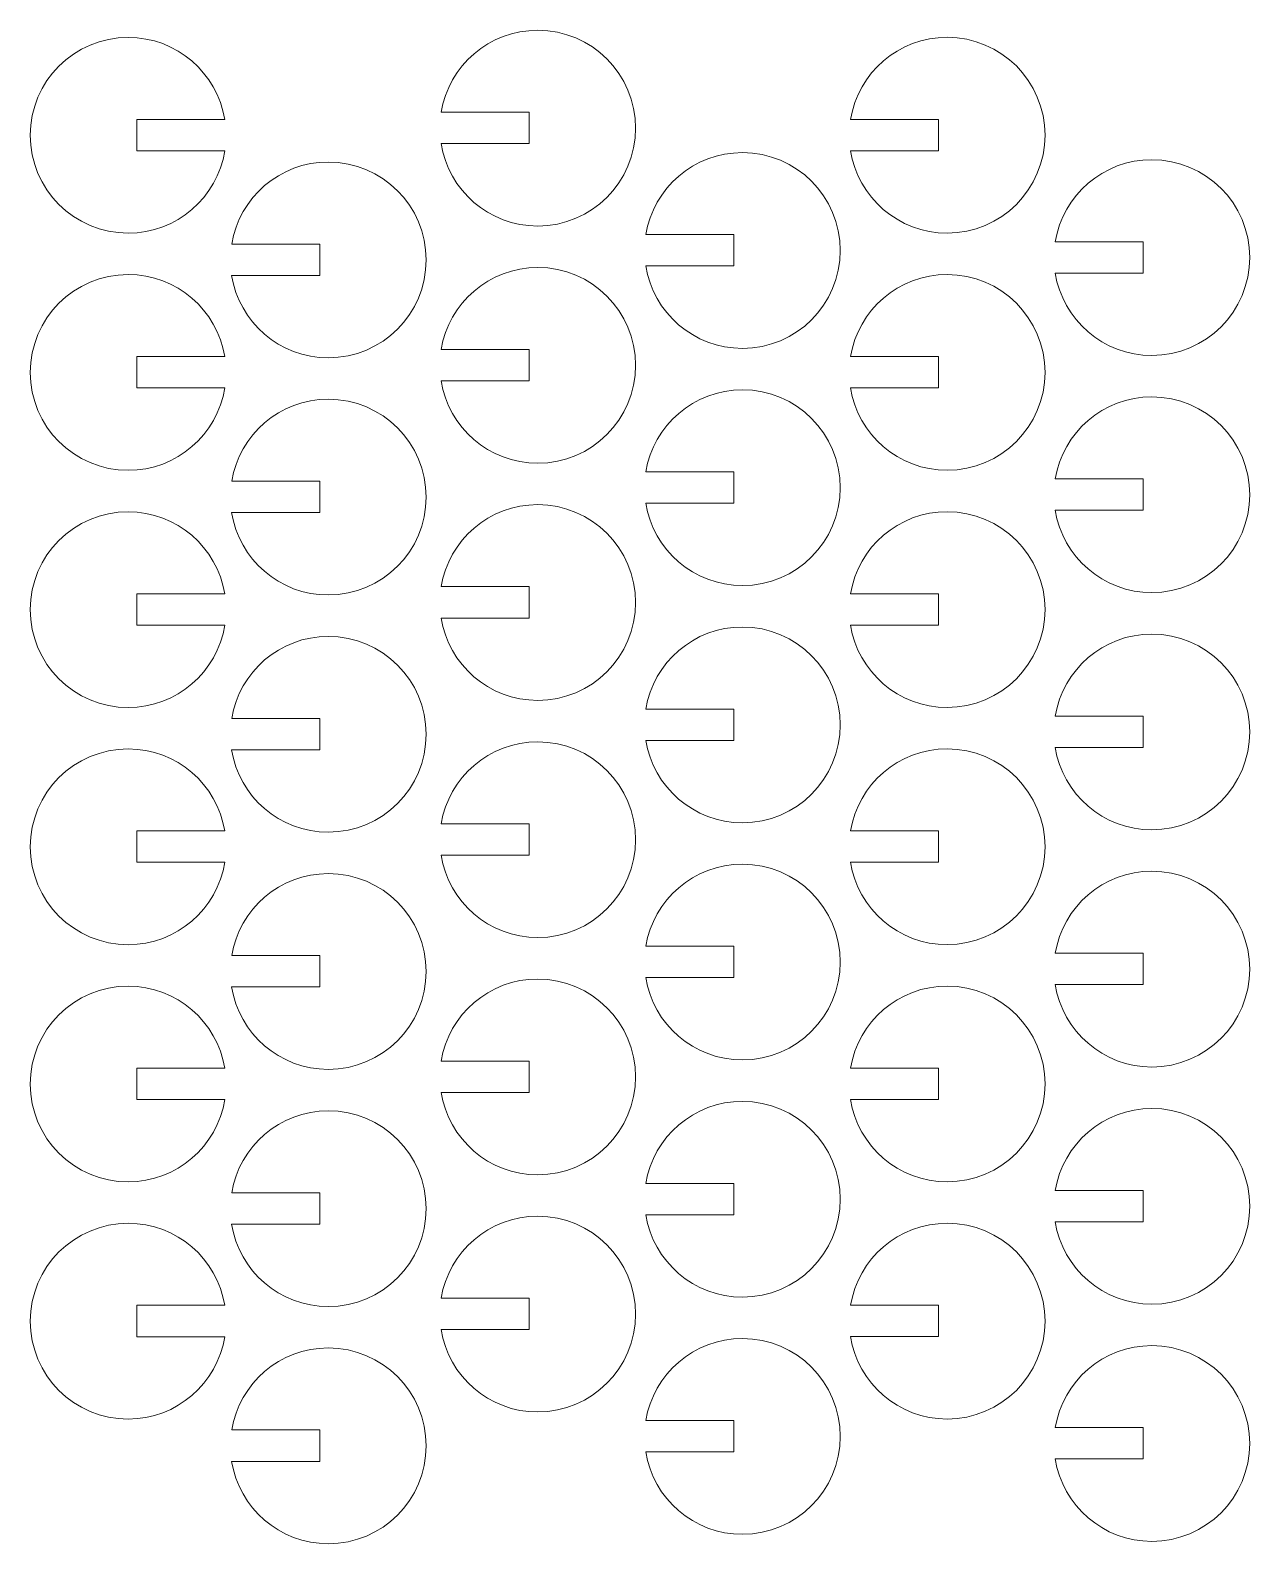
# Model space of a CAD drawing. Header units: centimetres. Extents: x -44 to 217, y -20 to 184.
# Drawn here: x -44.4 to 33.4, y -18.6 to 77.9 of the extents above; entities that cross this region are included whole.
import ezdxf

# ---------------------------------------------------------------- set-up
doc = ezdxf.new("R2010")
doc.units = ezdxf.units.CM
doc.header["$MEASUREMENT"] = 0
doc.layers.add('Layer 1', color=7, linetype='Continuous')

msp = doc.modelspace()

# ---------------------------------------------------------------- linework, layer by layer
at = {"layer": 'Layer 1', "lineweight": 9}
for points in [[(-32.02196, 72.2128), (-32.50599, 75.17894), (-35.08014, 77.44372), (-38.18303, 77.44372), (-38.18303, 77.44372), (-41.63056, 77.44372), (-44.42632, 74.64802), (-44.42632, 71.20042), (-44.42632, 71.20042), (-44.42632, 67.75283), (-41.63056, 64.95694), (-38.18303, 64.95694)], [(-18.21882, 72.66688), (-17.73479, 75.63301), (-15.16064, 77.89779), (-12.05775, 77.89779), (-12.05775, 77.89779), (-8.61022, 77.89779), (-5.81446, 75.10209), (-5.81446, 71.6545), (-5.81446, 71.6545), (-5.81446, 68.2069), (-8.61022, 65.41101), (-12.05775, 65.41101)], [(7.89792, 72.21659), (8.38195, 75.18272), (10.9561, 77.44751), (14.05899, 77.44751), (14.05899, 77.44751), (17.50652, 77.44751), (20.30228, 74.6518), (20.30228, 71.20421), (20.30228, 71.20421), (20.30228, 67.75661), (17.50652, 64.96072), (14.05899, 64.96072)], [(-5.16045, 64.86187), (-4.67642, 67.82801), (-2.10227, 70.09279), (1.00062, 70.09279), (1.00062, 70.09279), (4.44815, 70.09279), (7.24391, 67.29709), (7.24391, 63.84949), (7.24391, 63.84949), (7.24391, 60.4019), (4.44815, 57.60601), (1.00062, 57.60601)], [(20.95629, 64.41159), (21.44032, 67.37772), (24.01447, 69.6425), (27.11736, 69.6425), (27.11736, 69.6425), (30.56489, 69.6425), (33.36065, 66.8468), (33.36065, 63.39921), (33.36065, 63.39921), (33.36065, 59.95161), (30.56489, 57.15572), (27.11736, 57.15572)], [(-31.57738, 64.26149), (-31.09335, 67.22762), (-28.5192, 69.49241), (-25.41632, 69.49241), (-25.41632, 69.49241), (-21.96879, 69.49241), (-19.17302, 66.6967), (-19.17302, 63.24911), (-19.17302, 63.24911), (-19.17302, 59.80152), (-21.96879, 57.00562), (-25.41632, 57.00562)], [(-18.21882, 57.53724), (-17.73479, 60.50338), (-15.16064, 62.76816), (-12.05775, 62.76816), (-12.05775, 62.76816), (-8.61022, 62.76816), (-5.81446, 59.97246), (-5.81446, 56.52486), (-5.81446, 56.52486), (-5.81446, 53.07727), (-8.61022, 50.28137), (-12.05775, 50.28137)], [(-32.02196, 57.08317), (-32.50599, 60.0493), (-35.08014, 62.31409), (-38.18303, 62.31409), (-38.18303, 62.31409), (-41.63056, 62.31409), (-44.42632, 59.51839), (-44.42632, 56.07079), (-44.42632, 56.07079), (-44.42632, 52.6232), (-41.63056, 49.8273), (-38.18303, 49.8273)], [(7.89792, 57.08695), (8.38195, 60.05309), (10.9561, 62.31787), (14.05899, 62.31787), (14.05899, 62.31787), (17.50652, 62.31787), (20.30228, 59.52217), (20.30228, 56.07458), (20.30228, 56.07458), (20.30228, 52.62698), (17.50652, 49.83109), (14.05899, 49.83109)], [(-31.57738, 49.13186), (-31.09335, 52.09799), (-28.5192, 54.36277), (-25.41632, 54.36277), (-25.41632, 54.36277), (-21.96879, 54.36277), (-19.17302, 51.56707), (-19.17302, 48.11948), (-19.17302, 48.11948), (-19.17302, 44.67188), (-21.96879, 41.87599), (-25.41632, 41.87599)], [(-5.16045, 49.73224), (-4.67642, 52.69837), (-2.10227, 54.96316), (1.00062, 54.96316), (1.00062, 54.96316), (4.44815, 54.96316), (7.24391, 52.16746), (7.24391, 48.71986), (7.24391, 48.71986), (7.24391, 45.27227), (4.44815, 42.47637), (1.00062, 42.47637)], [(20.95629, 49.28195), (21.44032, 52.24808), (24.01447, 54.51287), (27.11736, 54.51287), (27.11736, 54.51287), (30.56489, 54.51287), (33.36065, 51.71717), (33.36065, 48.26957), (33.36065, 48.26957), (33.36065, 44.82198), (30.56489, 42.02608), (27.11736, 42.02608)], [(-18.21882, 42.40761), (-17.73479, 45.37374), (-15.16064, 47.63853), (-12.05775, 47.63853), (-12.05775, 47.63853), (-8.61022, 47.63853), (-5.81446, 44.84282), (-5.81446, 41.39523), (-5.81446, 41.39523), (-5.81446, 37.94763), (-8.61022, 35.15174), (-12.05775, 35.15174)], [(-32.02196, 41.95354), (-32.50599, 44.91967), (-35.08014, 47.18445), (-38.18303, 47.18445), (-38.18303, 47.18445), (-41.63056, 47.18445), (-44.42632, 44.38875), (-44.42632, 40.94116), (-44.42632, 40.94116), (-44.42632, 37.49356), (-41.63056, 34.69767), (-38.18303, 34.69767)], [(7.89792, 41.95732), (8.38195, 44.92345), (10.9561, 47.18824), (14.05899, 47.18824), (14.05899, 47.18824), (17.50652, 47.18824), (20.30228, 44.39254), (20.30228, 40.94494), (20.30228, 40.94494), (20.30228, 37.49735), (17.50652, 34.70145), (14.05899, 34.70145)], [(-5.16045, 34.60261), (-4.67642, 37.56874), (-2.10227, 39.83352), (1.00062, 39.83352), (1.00062, 39.83352), (4.44815, 39.83352), (7.24391, 37.03782), (7.24391, 33.59023), (7.24391, 33.59023), (7.24391, 30.14263), (4.44815, 27.34674), (1.00062, 27.34674)], [(-31.57738, 34.00222), (-31.09335, 36.96835), (-28.5192, 39.23314), (-25.41632, 39.23314), (-25.41632, 39.23314), (-21.96879, 39.23314), (-19.17302, 36.43744), (-19.17302, 32.98984), (-19.17302, 32.98984), (-19.17302, 29.54225), (-21.96879, 26.74635), (-25.41632, 26.74635)], [(20.95629, 34.15232), (21.44032, 37.11845), (24.01447, 39.38323), (27.11736, 39.38323), (27.11736, 39.38323), (30.56489, 39.38323), (33.36065, 36.58753), (33.36065, 33.13994), (33.36065, 33.13994), (33.36065, 29.69234), (30.56489, 26.89645), (27.11736, 26.89645)], [(-32.02196, 26.8239), (-32.50599, 29.79003), (-35.08014, 32.05482), (-38.18303, 32.05482), (-38.18303, 32.05482), (-41.63056, 32.05482), (-44.42632, 29.25912), (-44.42632, 25.81152), (-44.42632, 25.81152), (-44.42632, 22.36393), (-41.63056, 19.56803), (-38.18303, 19.56803)], [(-18.21882, 27.27798), (-17.73479, 30.24411), (-15.16064, 32.50889), (-12.05775, 32.50889), (-12.05775, 32.50889), (-8.61022, 32.50889), (-5.81446, 29.71319), (-5.81446, 26.2656), (-5.81446, 26.2656), (-5.81446, 22.818), (-8.61022, 20.02211), (-12.05775, 20.02211)], [(7.89792, 26.82769), (8.38195, 29.79382), (10.9561, 32.0586), (14.05899, 32.0586), (14.05899, 32.0586), (17.50652, 32.0586), (20.30228, 29.2629), (20.30228, 25.81531), (20.30228, 25.81531), (20.30228, 22.36771), (17.50652, 19.57182), (14.05899, 19.57182)], [(-5.16045, 19.47297), (-4.67642, 22.4391), (-2.10227, 24.70389), (1.00062, 24.70389), (1.00062, 24.70389), (4.44815, 24.70389), (7.24391, 21.90819), (7.24391, 18.46059), (7.24391, 18.46059), (7.24391, 15.013), (4.44815, 12.2171), (1.00062, 12.2171)], [(20.95629, 19.02268), (21.44032, 21.98882), (24.01447, 24.2536), (27.11736, 24.2536), (27.11736, 24.2536), (30.56489, 24.2536), (33.36065, 21.4579), (33.36065, 18.0103), (33.36065, 18.0103), (33.36065, 14.56271), (30.56489, 11.76681), (27.11736, 11.76681)], [(-31.57738, 18.87259), (-31.09335, 21.83872), (-28.5192, 24.1035), (-25.41632, 24.1035), (-25.41632, 24.1035), (-21.96879, 24.1035), (-19.17302, 21.3078), (-19.17302, 17.86021), (-19.17302, 17.86021), (-19.17302, 14.41261), (-21.96879, 11.61672), (-25.41632, 11.61672)], [(-18.21882, 12.14834), (-17.73479, 15.11447), (-15.16064, 17.37926), (-12.05775, 17.37926), (-12.05775, 17.37926), (-8.61022, 17.37926), (-5.81446, 14.58356), (-5.81446, 11.13596), (-5.81446, 11.13596), (-5.81446, 7.68837), (-8.61022, 4.89247), (-12.05775, 4.89247)], [(-32.02196, 11.69427), (-32.50599, 14.6604), (-35.08014, 16.92518), (-38.18303, 16.92518), (-38.18303, 16.92518), (-41.63056, 16.92518), (-44.42632, 14.12948), (-44.42632, 10.68189), (-44.42632, 10.68189), (-44.42632, 7.23429), (-41.63056, 4.4384), (-38.18303, 4.4384)], [(7.89792, 11.69805), (8.38195, 14.66418), (10.9561, 16.92897), (14.05899, 16.92897), (14.05899, 16.92897), (17.50652, 16.92897), (20.30228, 14.13327), (20.30228, 10.68567), (20.30228, 10.68567), (20.30228, 7.23808), (17.50652, 4.44218), (14.05899, 4.44218)], [(-31.57738, 3.74295), (-31.09335, 6.70908), (-28.5192, 8.97387), (-25.41632, 8.97387), (-25.41632, 8.97387), (-21.96879, 8.97387), (-19.17302, 6.17817), (-19.17302, 2.73057), (-19.17302, 2.73057), (-19.17302, -0.71702), (-21.96879, -3.51292), (-25.41632, -3.51292)], [(-5.16045, 4.34334), (-4.67642, 7.30947), (-2.10227, 9.57425), (1.00062, 9.57425), (1.00062, 9.57425), (4.44815, 9.57425), (7.24391, 6.77855), (7.24391, 3.33096), (7.24391, 3.33096), (7.24391, -0.11664), (4.44815, -2.91253), (1.00062, -2.91253)], [(20.95629, 3.89305), (21.44032, 6.85918), (24.01447, 9.12397), (27.11736, 9.12397), (27.11736, 9.12397), (30.56489, 9.12397), (33.36065, 6.32826), (33.36065, 2.88067), (33.36065, 2.88067), (33.36065, -0.56693), (30.56489, -3.36282), (27.11736, -3.36282)], [(-18.21882, -2.98129), (-17.73479, -0.01516), (-15.16064, 2.24962), (-12.05775, 2.24962), (-12.05775, 2.24962), (-8.61022, 2.24962), (-5.81446, -0.54608), (-5.81446, -3.99367), (-5.81446, -3.99367), (-5.81446, -7.44127), (-8.61022, -10.23716), (-12.05775, -10.23716)], [(-32.02196, -3.43537), (-32.50599, -0.46923), (-35.08014, 1.79555), (-38.18303, 1.79555), (-38.18303, 1.79555), (-41.63056, 1.79555), (-44.42632, -1.00015), (-44.42632, -4.44775), (-44.42632, -4.44775), (-44.42632, -7.89534), (-41.63056, -10.69124), (-38.18303, -10.69124)], [(7.89792, -3.43158), (8.38195, -0.46545), (10.9561, 1.79934), (14.05899, 1.79934), (14.05899, 1.79934), (17.50652, 1.79934), (20.30228, -0.99637), (20.30228, -4.44396), (20.30228, -4.44396), (20.30228, -7.89156), (17.50652, -10.68745), (14.05899, -10.68745)], [(-5.16045, -10.7863), (-4.67642, -7.82016), (-2.10227, -5.55538), (1.00062, -5.55538), (1.00062, -5.55538), (4.44815, -5.55538), (7.24391, -8.35108), (7.24391, -11.79868), (7.24391, -11.79868), (7.24391, -15.24627), (4.44815, -18.04217), (1.00062, -18.04217)], [(-31.57738, -11.38668), (-31.09335, -8.42055), (-28.5192, -6.15576), (-25.41632, -6.15576), (-25.41632, -6.15576), (-21.96879, -6.15576), (-19.17302, -8.95147), (-19.17302, -12.39906), (-19.17302, -12.39906), (-19.17302, -15.84666), (-21.96879, -18.64255), (-25.41632, -18.64255)], [(20.95629, -11.23659), (21.44032, -8.27045), (24.01447, -6.00567), (27.11736, -6.00567), (27.11736, -6.00567), (30.56489, -6.00567), (33.36065, -8.80137), (33.36065, -12.24896), (33.36065, -12.24896), (33.36065, -15.69656), (30.56489, -18.49245), (27.11736, -18.49245)]]:
    msp.add_open_spline(points, degree=3, knots=[0.571428571, 0.571428571, 0.571428571, 0.571428571, 0.714285714, 0.714285714, 0.714285714, 0.714285714, 0.857142857, 0.857142857, 0.857142857, 0.857142857, 1, 1, 1, 1], dxfattribs=at)
for points in [[(-12.60253, 72.66688), (-12.60253, 72.66688), (-18.21882, 72.66688), (-18.21882, 72.66688)], [(-12.60253, 70.66675), (-12.60253, 70.66675), (-12.60253, 72.66688), (-12.60253, 72.66688)], [(-37.63825, 70.21268), (-37.63825, 70.21268), (-37.63825, 72.2128), (-37.63825, 72.2128)], [(-37.63825, 72.2128), (-37.63825, 72.2128), (-32.02196, 72.2128), (-32.02196, 72.2128)], [(13.51422, 72.21659), (13.51422, 72.21659), (7.89792, 72.21659), (7.89792, 72.21659)], [(13.51422, 70.21646), (13.51422, 70.21646), (13.51422, 72.21659), (13.51422, 72.21659)], [(-12.05775, 65.41101), (-15.1693, 65.41101), (-17.74935, 67.6883), (-18.22292, 70.66675)], [(-18.22292, 70.66675), (-18.22292, 70.66675), (-12.60253, 70.66675), (-12.60253, 70.66675)], [(-38.18303, 64.95694), (-35.07148, 64.95694), (-32.49143, 67.23423), (-32.01786, 70.21268)], [(-32.01786, 70.21268), (-32.01786, 70.21268), (-37.63825, 70.21268), (-37.63825, 70.21268)], [(14.05899, 64.96072), (10.94744, 64.96072), (8.36739, 67.23801), (7.89382, 70.21646)], [(7.89382, 70.21646), (7.89382, 70.21646), (13.51422, 70.21646), (13.51422, 70.21646)], [(0.45584, 64.86187), (0.45584, 64.86187), (-5.16045, 64.86187), (-5.16045, 64.86187)], [(0.45584, 62.86175), (0.45584, 62.86175), (0.45584, 64.86187), (0.45584, 64.86187)], [(-25.96109, 64.26149), (-25.96109, 64.26149), (-31.57738, 64.26149), (-31.57738, 64.26149)], [(-25.96109, 62.26136), (-25.96109, 62.26136), (-25.96109, 64.26149), (-25.96109, 64.26149)], [(26.57259, 64.41159), (26.57259, 64.41159), (20.95629, 64.41159), (20.95629, 64.41159)], [(26.57259, 62.41146), (26.57259, 62.41146), (26.57259, 64.41159), (26.57259, 64.41159)], [(1.00062, 57.60601), (-2.11093, 57.60601), (-4.69098, 59.8833), (-5.16455, 62.86175)], [(-5.16455, 62.86175), (-5.16455, 62.86175), (0.45584, 62.86175), (0.45584, 62.86175)], [(-25.41632, 57.00562), (-28.52786, 57.00562), (-31.10791, 59.28291), (-31.58149, 62.26136)], [(-31.58149, 62.26136), (-31.58149, 62.26136), (-25.96109, 62.26136), (-25.96109, 62.26136)], [(27.11736, 57.15572), (24.00581, 57.15572), (21.42576, 59.43301), (20.95219, 62.41146)], [(20.95219, 62.41146), (20.95219, 62.41146), (26.57259, 62.41146), (26.57259, 62.41146)], [(-37.63825, 55.08304), (-37.63825, 55.08304), (-37.63825, 57.08317), (-37.63825, 57.08317)], [(-37.63825, 57.08317), (-37.63825, 57.08317), (-32.02196, 57.08317), (-32.02196, 57.08317)], [(-12.60253, 57.53724), (-12.60253, 57.53724), (-18.21882, 57.53724), (-18.21882, 57.53724)], [(-12.60253, 55.53712), (-12.60253, 55.53712), (-12.60253, 57.53724), (-12.60253, 57.53724)], [(13.51422, 57.08695), (13.51422, 57.08695), (7.89792, 57.08695), (7.89792, 57.08695)], [(13.51422, 55.08683), (13.51422, 55.08683), (13.51422, 57.08695), (13.51422, 57.08695)], [(-38.18303, 49.8273), (-35.07148, 49.8273), (-32.49143, 52.10459), (-32.01786, 55.08304)], [(-32.01786, 55.08304), (-32.01786, 55.08304), (-37.63825, 55.08304), (-37.63825, 55.08304)], [(-12.05775, 50.28137), (-15.1693, 50.28137), (-17.74935, 52.55867), (-18.22292, 55.53712)], [(-18.22292, 55.53712), (-18.22292, 55.53712), (-12.60253, 55.53712), (-12.60253, 55.53712)], [(14.05899, 49.83109), (10.94744, 49.83109), (8.36739, 52.10838), (7.89382, 55.08683)], [(7.89382, 55.08683), (7.89382, 55.08683), (13.51422, 55.08683), (13.51422, 55.08683)], [(0.45584, 49.73224), (0.45584, 49.73224), (-5.16045, 49.73224), (-5.16045, 49.73224)], [(0.45584, 47.73211), (0.45584, 47.73211), (0.45584, 49.73224), (0.45584, 49.73224)], [(26.57259, 49.28195), (26.57259, 49.28195), (20.95629, 49.28195), (20.95629, 49.28195)], [(26.57259, 47.28182), (26.57259, 47.28182), (26.57259, 49.28195), (26.57259, 49.28195)], [(-25.96109, 49.13186), (-25.96109, 49.13186), (-31.57738, 49.13186), (-31.57738, 49.13186)], [(-25.96109, 47.13173), (-25.96109, 47.13173), (-25.96109, 49.13186), (-25.96109, 49.13186)], [(1.00062, 42.47637), (-2.11093, 42.47637), (-4.69098, 44.75366), (-5.16455, 47.73211)], [(-5.16455, 47.73211), (-5.16455, 47.73211), (0.45584, 47.73211), (0.45584, 47.73211)], [(-25.41632, 41.87599), (-28.52786, 41.87599), (-31.10791, 44.15328), (-31.58149, 47.13173)], [(-31.58149, 47.13173), (-31.58149, 47.13173), (-25.96109, 47.13173), (-25.96109, 47.13173)], [(27.11736, 42.02608), (24.00581, 42.02608), (21.42576, 44.30338), (20.95219, 47.28182)], [(20.95219, 47.28182), (20.95219, 47.28182), (26.57259, 47.28182), (26.57259, 47.28182)], [(-37.63825, 39.95341), (-37.63825, 39.95341), (-37.63825, 41.95354), (-37.63825, 41.95354)], [(-37.63825, 41.95354), (-37.63825, 41.95354), (-32.02196, 41.95354), (-32.02196, 41.95354)], [(-12.60253, 42.40761), (-12.60253, 42.40761), (-18.21882, 42.40761), (-18.21882, 42.40761)], [(-12.60253, 40.40748), (-12.60253, 40.40748), (-12.60253, 42.40761), (-12.60253, 42.40761)], [(13.51422, 41.95732), (13.51422, 41.95732), (7.89792, 41.95732), (7.89792, 41.95732)], [(13.51422, 39.95719), (13.51422, 39.95719), (13.51422, 41.95732), (13.51422, 41.95732)], [(-38.18303, 34.69767), (-35.07148, 34.69767), (-32.49143, 36.97496), (-32.01786, 39.95341)], [(-32.01786, 39.95341), (-32.01786, 39.95341), (-37.63825, 39.95341), (-37.63825, 39.95341)], [(-12.05775, 35.15174), (-15.1693, 35.15174), (-17.74935, 37.42903), (-18.22292, 40.40748)], [(-18.22292, 40.40748), (-18.22292, 40.40748), (-12.60253, 40.40748), (-12.60253, 40.40748)], [(14.05899, 34.70145), (10.94744, 34.70145), (8.36739, 36.97874), (7.89382, 39.95719)], [(7.89382, 39.95719), (7.89382, 39.95719), (13.51422, 39.95719), (13.51422, 39.95719)], [(-25.96109, 34.00222), (-25.96109, 34.00222), (-31.57738, 34.00222), (-31.57738, 34.00222)], [(-25.96109, 32.00209), (-25.96109, 32.00209), (-25.96109, 34.00222), (-25.96109, 34.00222)], [(0.45584, 34.60261), (0.45584, 34.60261), (-5.16045, 34.60261), (-5.16045, 34.60261)], [(0.45584, 32.60248), (0.45584, 32.60248), (0.45584, 34.60261), (0.45584, 34.60261)], [(26.57259, 34.15232), (26.57259, 34.15232), (20.95629, 34.15232), (20.95629, 34.15232)], [(26.57259, 32.15219), (26.57259, 32.15219), (26.57259, 34.15232), (26.57259, 34.15232)], [(-25.41632, 26.74635), (-28.52786, 26.74635), (-31.10791, 29.02365), (-31.58149, 32.00209)], [(-31.58149, 32.00209), (-31.58149, 32.00209), (-25.96109, 32.00209), (-25.96109, 32.00209)], [(1.00062, 27.34674), (-2.11093, 27.34674), (-4.69098, 29.62403), (-5.16455, 32.60248)], [(-5.16455, 32.60248), (-5.16455, 32.60248), (0.45584, 32.60248), (0.45584, 32.60248)], [(27.11736, 26.89645), (24.00581, 26.89645), (21.42576, 29.17374), (20.95219, 32.15219)], [(20.95219, 32.15219), (20.95219, 32.15219), (26.57259, 32.15219), (26.57259, 32.15219)], [(-12.60253, 27.27798), (-12.60253, 27.27798), (-18.21882, 27.27798), (-18.21882, 27.27798)], [(-12.60253, 25.27785), (-12.60253, 25.27785), (-12.60253, 27.27798), (-12.60253, 27.27798)], [(-37.63825, 24.82377), (-37.63825, 24.82377), (-37.63825, 26.8239), (-37.63825, 26.8239)], [(-37.63825, 26.8239), (-37.63825, 26.8239), (-32.02196, 26.8239), (-32.02196, 26.8239)], [(13.51422, 26.82769), (13.51422, 26.82769), (7.89792, 26.82769), (7.89792, 26.82769)], [(13.51422, 24.82756), (13.51422, 24.82756), (13.51422, 26.82769), (13.51422, 26.82769)], [(-12.05775, 20.02211), (-15.1693, 20.02211), (-17.74935, 22.2994), (-18.22292, 25.27785)], [(-18.22292, 25.27785), (-18.22292, 25.27785), (-12.60253, 25.27785), (-12.60253, 25.27785)], [(-38.18303, 19.56803), (-35.07148, 19.56803), (-32.49143, 21.84533), (-32.01786, 24.82377)], [(-32.01786, 24.82377), (-32.01786, 24.82377), (-37.63825, 24.82377), (-37.63825, 24.82377)], [(14.05899, 19.57182), (10.94744, 19.57182), (8.36739, 21.84911), (7.89382, 24.82756)], [(7.89382, 24.82756), (7.89382, 24.82756), (13.51422, 24.82756), (13.51422, 24.82756)], [(0.45584, 19.47297), (0.45584, 19.47297), (-5.16045, 19.47297), (-5.16045, 19.47297)], [(0.45584, 17.47284), (0.45584, 17.47284), (0.45584, 19.47297), (0.45584, 19.47297)], [(-25.96109, 18.87259), (-25.96109, 18.87259), (-31.57738, 18.87259), (-31.57738, 18.87259)], [(-25.96109, 16.87246), (-25.96109, 16.87246), (-25.96109, 18.87259), (-25.96109, 18.87259)], [(26.57259, 19.02268), (26.57259, 19.02268), (20.95629, 19.02268), (20.95629, 19.02268)], [(26.57259, 17.02256), (26.57259, 17.02256), (26.57259, 19.02268), (26.57259, 19.02268)], [(1.00062, 12.2171), (-2.11093, 12.2171), (-4.69098, 14.4944), (-5.16455, 17.47284)], [(-5.16455, 17.47284), (-5.16455, 17.47284), (0.45584, 17.47284), (0.45584, 17.47284)], [(-25.41632, 11.61672), (-28.52786, 11.61672), (-31.10791, 13.89401), (-31.58149, 16.87246)], [(-31.58149, 16.87246), (-31.58149, 16.87246), (-25.96109, 16.87246), (-25.96109, 16.87246)], [(27.11736, 11.76681), (24.00581, 11.76681), (21.42576, 14.04411), (20.95219, 17.02256)], [(20.95219, 17.02256), (20.95219, 17.02256), (26.57259, 17.02256), (26.57259, 17.02256)], [(-37.63825, 9.69414), (-37.63825, 9.69414), (-37.63825, 11.69427), (-37.63825, 11.69427)], [(-37.63825, 11.69427), (-37.63825, 11.69427), (-32.02196, 11.69427), (-32.02196, 11.69427)], [(-12.60253, 12.14834), (-12.60253, 12.14834), (-18.21882, 12.14834), (-18.21882, 12.14834)], [(-12.60253, 10.14821), (-12.60253, 10.14821), (-12.60253, 12.14834), (-12.60253, 12.14834)], [(13.51422, 11.69805), (13.51422, 11.69805), (7.89792, 11.69805), (7.89792, 11.69805)], [(13.51422, 9.69792), (13.51422, 9.69792), (13.51422, 11.69805), (13.51422, 11.69805)], [(-38.18303, 4.4384), (-35.07148, 4.4384), (-32.49143, 6.71569), (-32.01786, 9.69414)], [(-32.01786, 9.69414), (-32.01786, 9.69414), (-37.63825, 9.69414), (-37.63825, 9.69414)], [(-12.05775, 4.89247), (-15.1693, 4.89247), (-17.74935, 7.16976), (-18.22292, 10.14821)], [(-18.22292, 10.14821), (-18.22292, 10.14821), (-12.60253, 10.14821), (-12.60253, 10.14821)], [(14.05899, 4.44218), (10.94744, 4.44218), (8.36739, 6.71948), (7.89382, 9.69792)], [(7.89382, 9.69792), (7.89382, 9.69792), (13.51422, 9.69792), (13.51422, 9.69792)], [(0.45584, 4.34334), (0.45584, 4.34334), (-5.16045, 4.34334), (-5.16045, 4.34334)], [(0.45584, 2.34321), (0.45584, 2.34321), (0.45584, 4.34334), (0.45584, 4.34334)], [(26.57259, 3.89305), (26.57259, 3.89305), (20.95629, 3.89305), (20.95629, 3.89305)], [(26.57259, 1.89292), (26.57259, 1.89292), (26.57259, 3.89305), (26.57259, 3.89305)], [(-25.96109, 3.74295), (-25.96109, 3.74295), (-31.57738, 3.74295), (-31.57738, 3.74295)], [(-25.96109, 1.74282), (-25.96109, 1.74282), (-25.96109, 3.74295), (-25.96109, 3.74295)], [(1.00062, -2.91253), (-2.11093, -2.91253), (-4.69098, -0.63524), (-5.16455, 2.34321)], [(-5.16455, 2.34321), (-5.16455, 2.34321), (0.45584, 2.34321), (0.45584, 2.34321)], [(-25.41632, -3.51292), (-28.52786, -3.51292), (-31.10791, -1.23562), (-31.58149, 1.74282)], [(-31.58149, 1.74282), (-31.58149, 1.74282), (-25.96109, 1.74282), (-25.96109, 1.74282)], [(27.11736, -3.36282), (24.00581, -3.36282), (21.42576, -1.08553), (20.95219, 1.89292)], [(20.95219, 1.89292), (20.95219, 1.89292), (26.57259, 1.89292), (26.57259, 1.89292)], [(-37.63825, -5.43549), (-37.63825, -5.43549), (-37.63825, -3.43537), (-37.63825, -3.43537)], [(-37.63825, -3.43537), (-37.63825, -3.43537), (-32.02196, -3.43537), (-32.02196, -3.43537)], [(-12.60253, -2.98129), (-12.60253, -2.98129), (-18.21882, -2.98129), (-18.21882, -2.98129)], [(-12.60253, -4.98142), (-12.60253, -4.98142), (-12.60253, -2.98129), (-12.60253, -2.98129)], [(13.51422, -3.43158), (13.51422, -3.43158), (7.89792, -3.43158), (7.89792, -3.43158)], [(13.51422, -5.43171), (13.51422, -5.43171), (13.51422, -3.43158), (13.51422, -3.43158)], [(-38.18303, -10.69124), (-35.07148, -10.69124), (-32.49143, -8.41394), (-32.01786, -5.43549)], [(-32.01786, -5.43549), (-32.01786, -5.43549), (-37.63825, -5.43549), (-37.63825, -5.43549)], [(-12.05775, -10.23716), (-15.1693, -10.23716), (-17.74935, -7.95987), (-18.22292, -4.98142)], [(-18.22292, -4.98142), (-18.22292, -4.98142), (-12.60253, -4.98142), (-12.60253, -4.98142)], [(14.05899, -10.68745), (10.94744, -10.68745), (8.36739, -8.41016), (7.89382, -5.43171)], [(7.89382, -5.43171), (7.89382, -5.43171), (13.51422, -5.43171), (13.51422, -5.43171)], [(-25.96109, -11.38668), (-25.96109, -11.38668), (-31.57738, -11.38668), (-31.57738, -11.38668)], [(-25.96109, -13.38681), (-25.96109, -13.38681), (-25.96109, -11.38668), (-25.96109, -11.38668)], [(0.45584, -10.7863), (0.45584, -10.7863), (-5.16045, -10.7863), (-5.16045, -10.7863)], [(0.45584, -12.78642), (0.45584, -12.78642), (0.45584, -10.7863), (0.45584, -10.7863)], [(26.57259, -11.23659), (26.57259, -11.23659), (20.95629, -11.23659), (20.95629, -11.23659)], [(26.57259, -13.23671), (26.57259, -13.23671), (26.57259, -11.23659), (26.57259, -11.23659)], [(-25.41632, -18.64255), (-28.52786, -18.64255), (-31.10791, -16.36526), (-31.58149, -13.38681)], [(-31.58149, -13.38681), (-31.58149, -13.38681), (-25.96109, -13.38681), (-25.96109, -13.38681)], [(1.00062, -18.04217), (-2.11093, -18.04217), (-4.69098, -15.76487), (-5.16455, -12.78642)], [(-5.16455, -12.78642), (-5.16455, -12.78642), (0.45584, -12.78642), (0.45584, -12.78642)], [(27.11736, -18.49245), (24.00581, -18.49245), (21.42576, -16.21516), (20.95219, -13.23671)], [(20.95219, -13.23671), (20.95219, -13.23671), (26.57259, -13.23671), (26.57259, -13.23671)]]:
    msp.add_open_spline(points, degree=3, dxfattribs=at)

doc.saveas('drawing.dxf')
